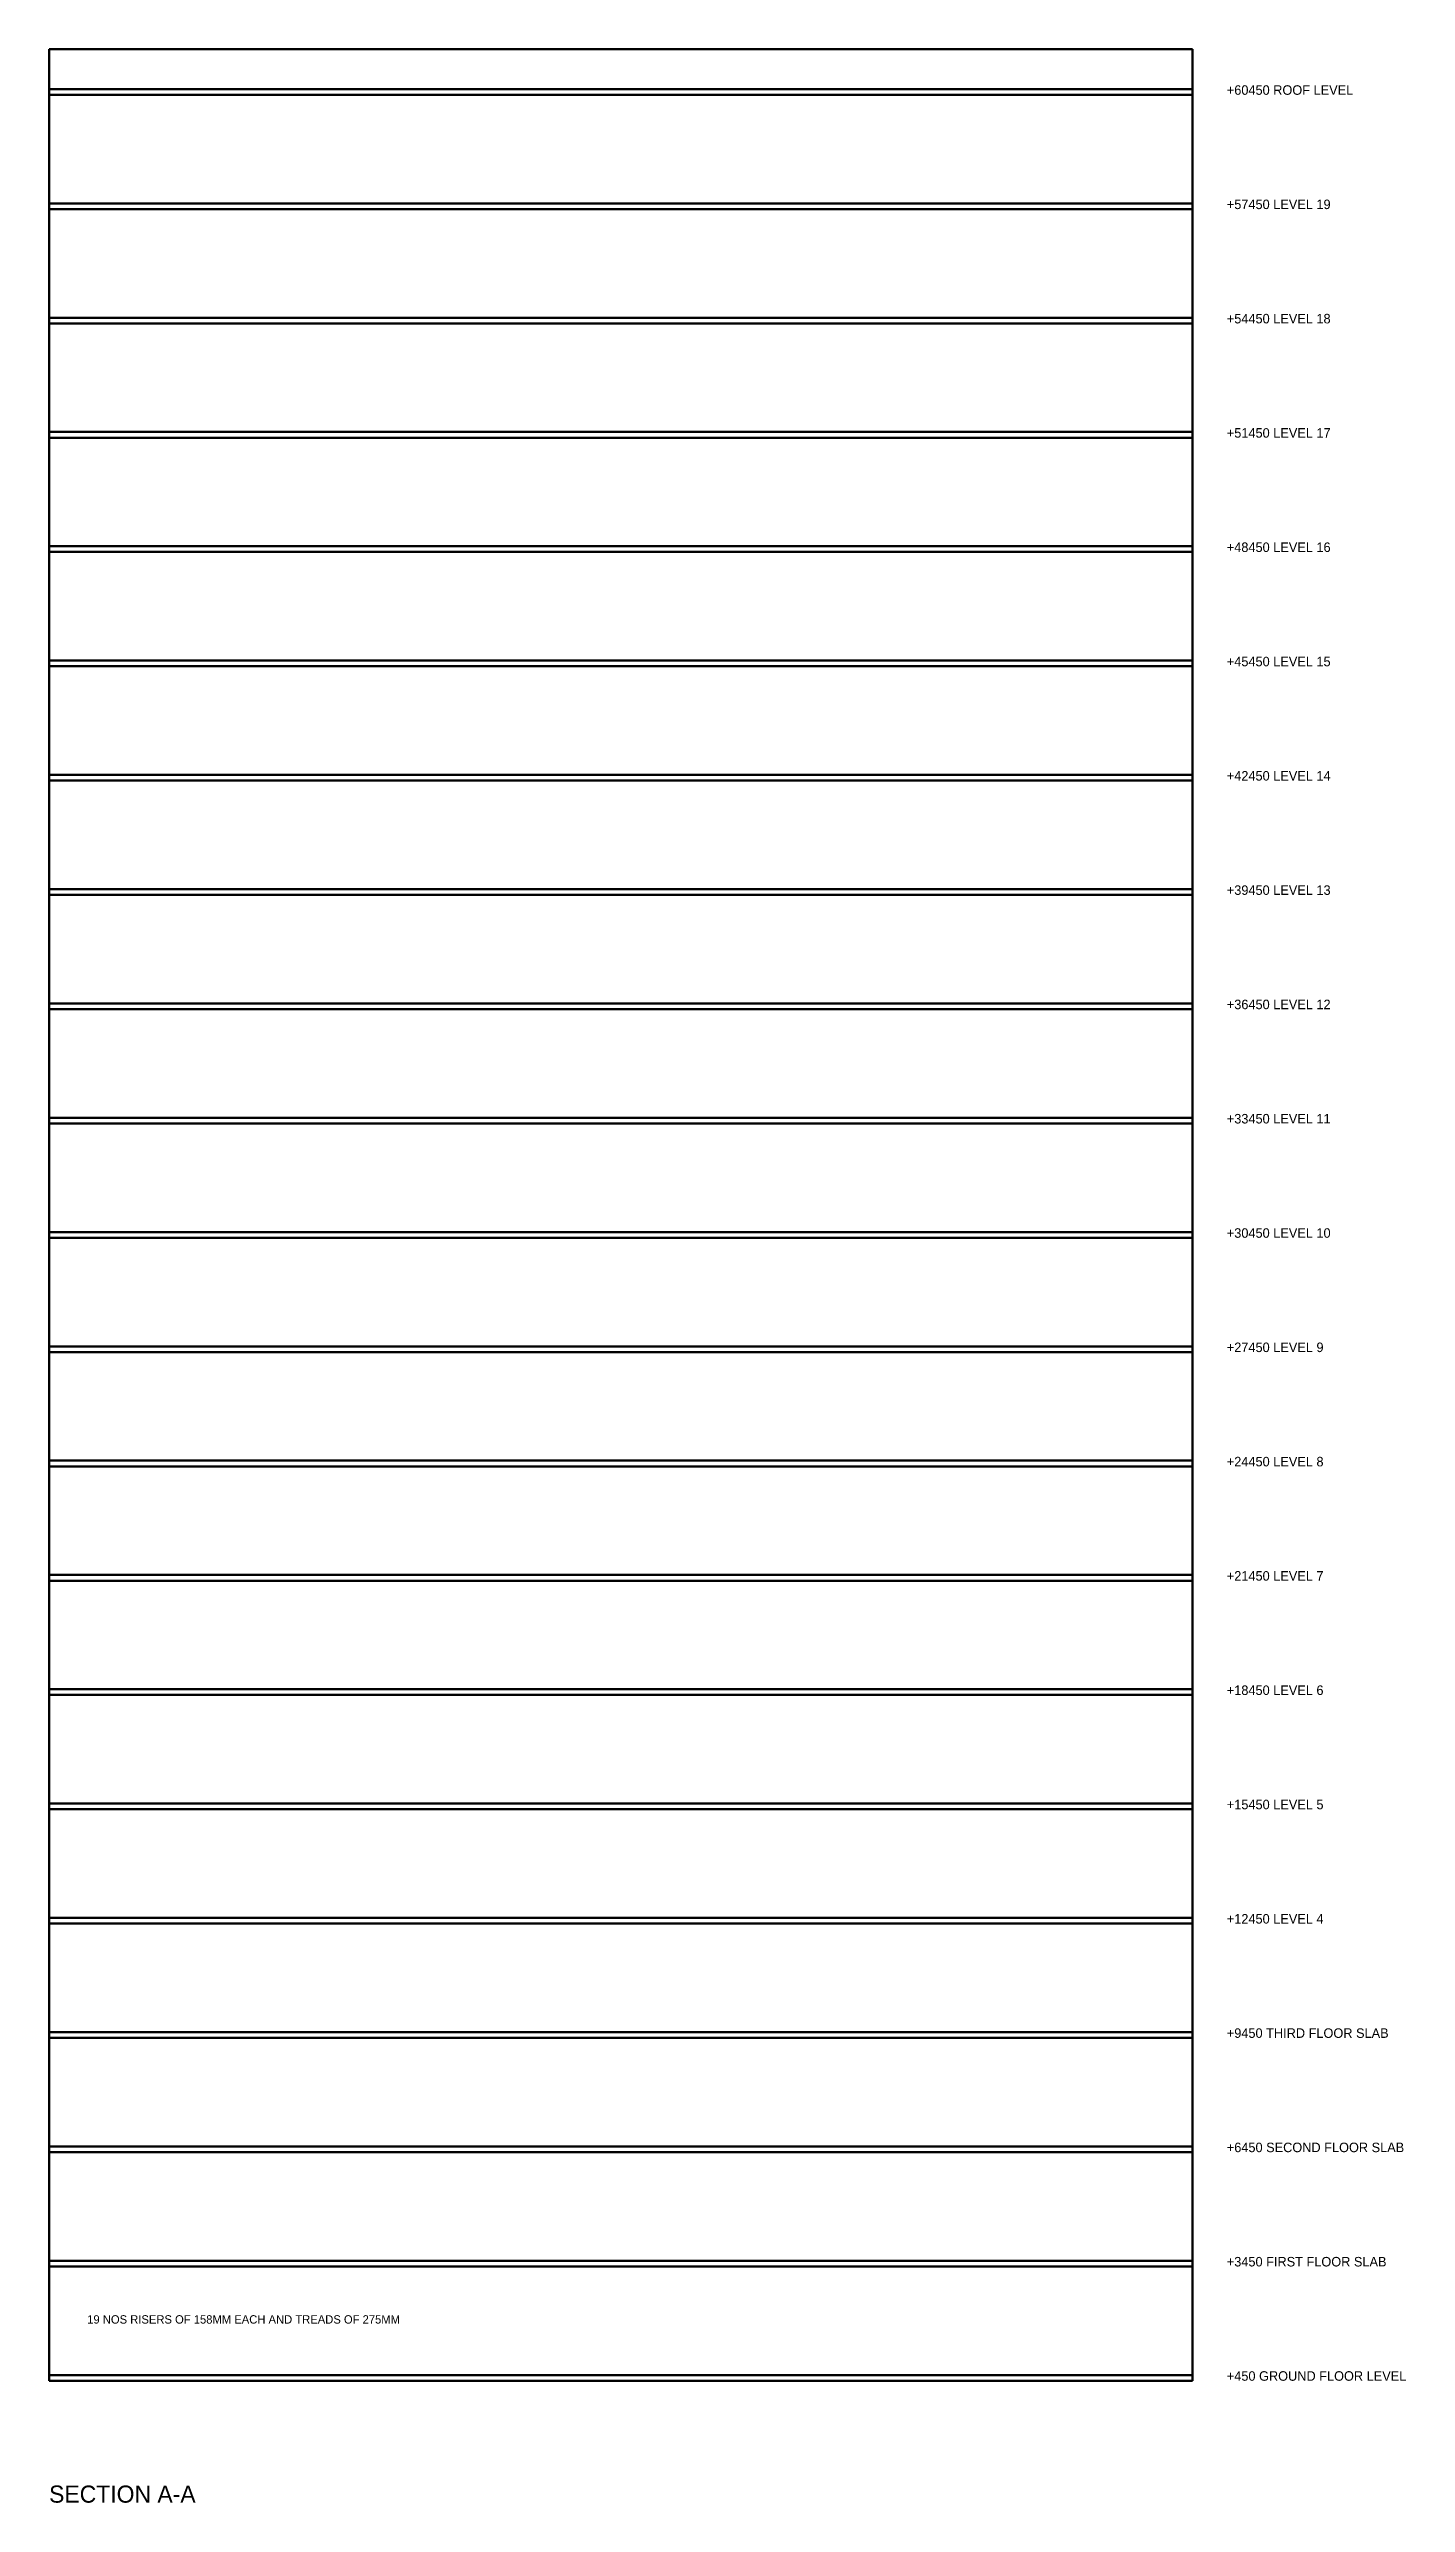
# Model space of a CAD drawing. Header units: metres. Extents: x 0 to 162, y -3 to 61.
# Drawn here: x 126 to 161.6, y -3.2 to 61.2 of the extents above; entities that cross this region are included whole.
import ezdxf

# ---------------------------------------------------------------- set-up
doc = ezdxf.new("R2010")
doc.units = ezdxf.units.M
doc.layers.add('TEXT', color=6, linetype='CONTINUOUS')
doc.layers.add('WALL', color=4, linetype='CONTINUOUS')

msp = doc.modelspace()

# ---------------------------------------------------------------- texts
at = {"layer": 'TEXT'}
for s, height, p in [('+60450 ROOF LEVEL', 0.25, (156.9, 60)), ('+57450 LEVEL 19', 0.25, (156.9, 57)), ('+54450 LEVEL 18', 0.25, (156.9, 54)), ('+51450 LEVEL 17', 0.25, (156.9, 51)), ('+48450 LEVEL 16', 0.25, (156.9, 48)), ('+45450 LEVEL 15', 0.25, (156.9, 45)), ('+42450 LEVEL 14', 0.25, (156.9, 42)), ('+39450 LEVEL 13', 0.25, (156.9, 39)), ('+36450 LEVEL 12', 0.25, (156.9, 36)), ('+33450 LEVEL 11', 0.25, (156.9, 33)), ('+30450 LEVEL 10', 0.25, (156.9, 30)), ('+27450 LEVEL 9', 0.25, (156.9, 27)), ('+24450 LEVEL 8', 0.25, (156.9, 24)), ('+21450 LEVEL 7', 0.25, (156.9, 21)), ('+18450 LEVEL 6', 0.25, (156.9, 18)), ('+15450 LEVEL 5', 0.25, (156.9, 15)), ('+12450 LEVEL 4', 0.25, (156.9, 12)), ('+9450 THIRD FLOOR SLAB', 0.25, (156.9, 9)), ('+6450 SECOND FLOOR SLAB', 0.25, (156.9, 6)), ('+3450 FIRST FLOOR SLAB', 0.25, (156.9, 3)), ('19 NOS RISERS OF 158MM EACH AND TREADS OF 275MM', 0.22, (127, 1.5)), ('+450 GROUND FLOOR LEVEL', 0.25, (156.9, 0)), ('SECTION A-A', 0.45, (126, -3.2))]:
    msp.add_text(s, height=height, dxfattribs=at).set_placement(p)

# ---------------------------------------------------------------- linework, layer by layer
at = {"layer": 'WALL', "lineweight": 50}
for p, q in [((156, 61.2), (126, 61.2)), ((126, 61.2), (126, 0)), ((156, 0), (156, 61.2)), ((126, 60.15), (156, 60.15)), ((126, 60), (156, 60)), ((126, 57.15), (156, 57.15)), ((126, 57), (156, 57)), ((126, 54.15), (156, 54.15)), ((126, 54), (156, 54)), ((126, 51.15), (156, 51.15)), ((126, 51), (156, 51)), ((126, 48.15), (156, 48.15)), ((126, 48), (156, 48)), ((126, 45.15), (156, 45.15)), ((126, 45), (156, 45)), ((126, 42.15), (156, 42.15)), ((126, 42), (156, 42)), ((126, 39.15), (156, 39.15)), ((126, 39), (156, 39)), ((126, 36.15), (156, 36.15)), ((126, 36), (156, 36)), ((126, 33.15), (156, 33.15)), ((126, 33), (156, 33)), ((126, 30.15), (156, 30.15)), ((126, 30), (156, 30)), ((126, 27.15), (156, 27.15)), ((126, 27), (156, 27)), ((126, 24.15), (156, 24.15)), ((126, 24), (156, 24)), ((126, 21.15), (156, 21.15)), ((126, 21), (156, 21)), ((126, 18.15), (156, 18.15)), ((126, 18), (156, 18)), ((126, 15.15), (156, 15.15)), ((126, 15), (156, 15)), ((126, 12.15), (156, 12.15)), ((126, 12), (156, 12)), ((126, 9.15), (156, 9.15)), ((126, 9), (156, 9)), ((126, 6.15), (156, 6.15)), ((126, 6), (156, 6)), ((126, 3.15), (156, 3.15)), ((126, 3), (156, 3)), ((126, 0.15), (156, 0.15)), ((126, 0), (156, 0)), ((126, 0), (156, 0))]:
    msp.add_line(p, q, dxfattribs=at)

msp.set_redraw_order([(e.dxf.handle, doc.entitydb.next_handle()) for e in msp.query("TEXT MTEXT ATTDEF DIMENSION ARC_DIMENSION")])  # texts and dimensions are drawn at this point

doc.saveas('drawing.dxf')
